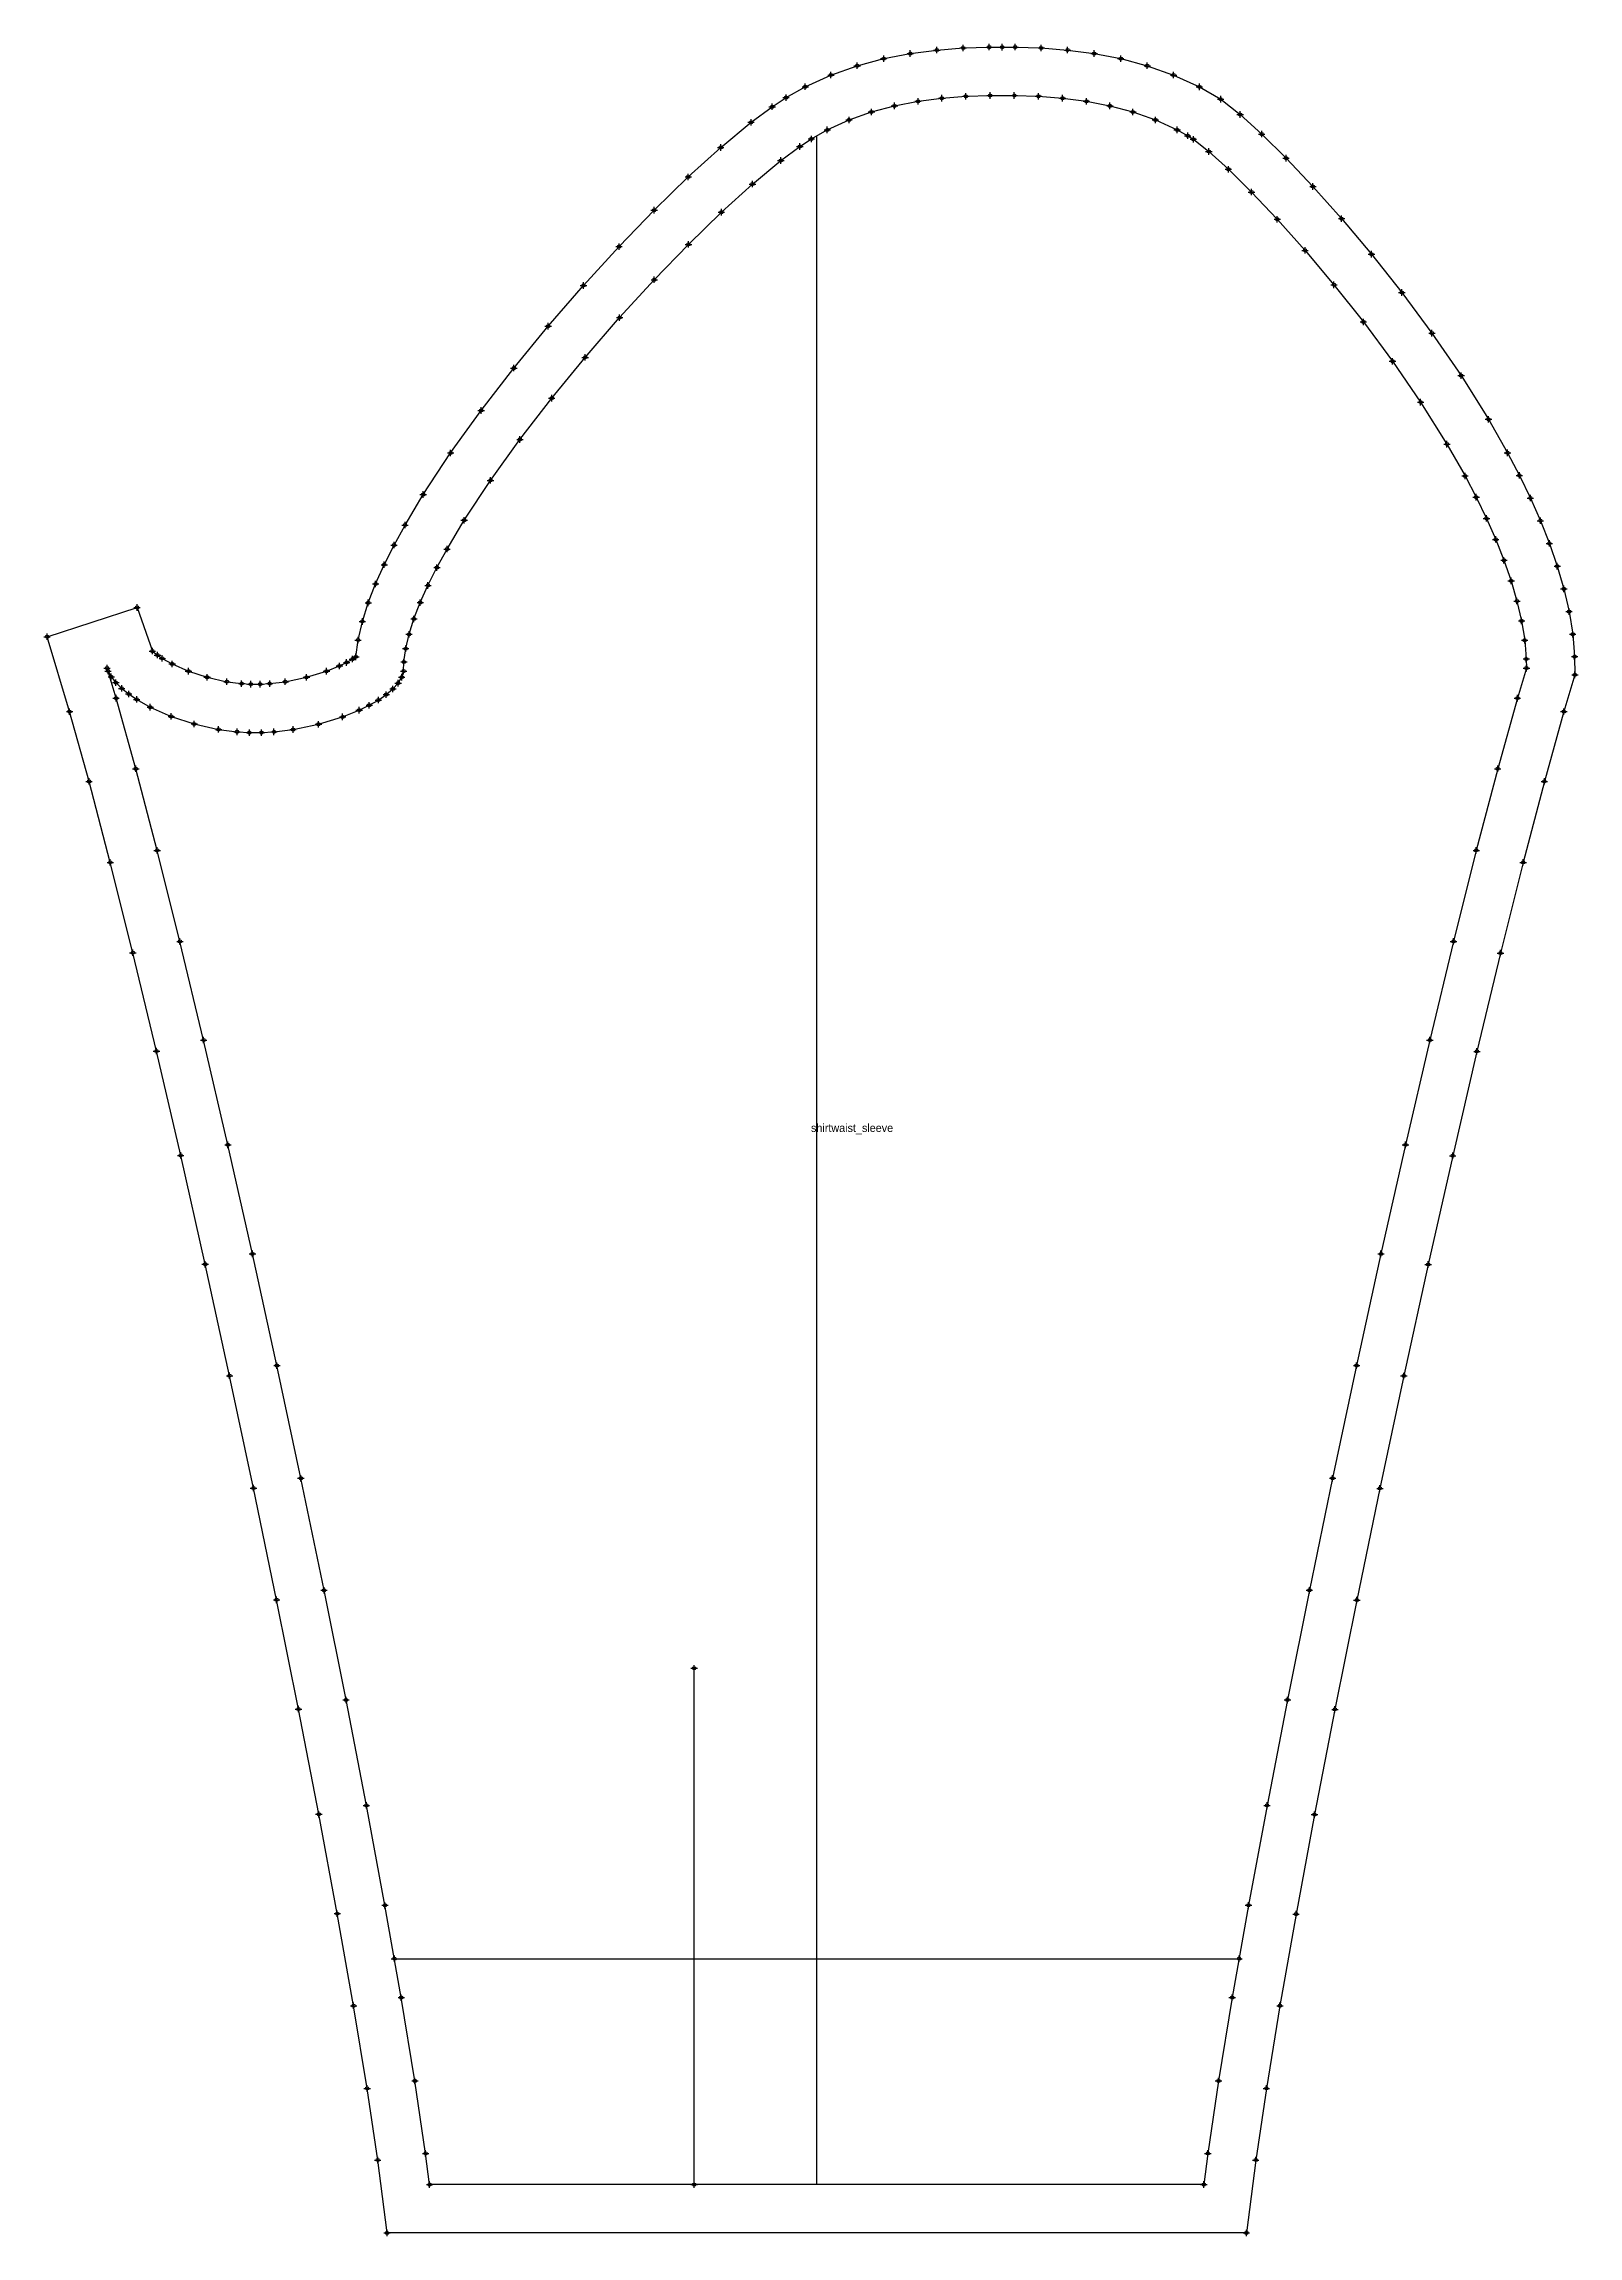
# Model space of a CAD drawing. Extents: x -1 to 769, y -1 to 1480.
# Drawn here: x 294 to 769, y 8 to 688 of the extents above; entities that cross this region are included whole.
import ezdxf

# ---------------------------------------------------------------- set-up
doc = ezdxf.new("R2010")
doc.units = 0
doc.header["$PDMODE"] = 34
for name, color, linetype in [('1', 250, 'CONTINUOUS'), ('11', 250, 'CONTINUOUS'), ('14', 250, 'CONTINUOUS'), ('15', 250, 'CONTINUOUS'), ('2', 250, 'CONTINUOUS'), ('3', 250, 'CONTINUOUS'), ('7', 250, 'CONTINUOUS'), ('8', 250, 'CONTINUOUS'), ('80', 250, 'CONTINUOUS'), ('84', 250, 'CONTINUOUS'), ('85', 250, 'CONTINUOUS'), ('86', 250, 'CONTINUOUS'), ('87', 250, 'CONTINUOUS')]:
    doc.layers.add(name, color=color, linetype=linetype)

# ---------------------------------------------------------------- blocks, each defined once
blk = doc.blocks.new('SHIRTWAIST_SLEEVE')
at = {"layer": '1'}
blk.add_lwpolyline([(529.78, 674.31), (537.73, 677.94), (545.87, 680.82), (554.09, 683.01), (562.34, 684.6), (570.56, 685.68), (578.74, 686.32), (586.82, 686.6), (594.85, 686.6), (602.94, 686.32), (611.11, 685.68), (619.34, 684.6), (627.58, 683.01), (635.8, 680.82), (643.95, 677.94), (651.96, 674.28), (658.56, 670.45), (664.58, 665.7), (671.27, 659.63), (678.83, 652.17), (687.15, 643.39), (696.04, 633.42), (705.3, 622.42), (714.71, 610.54), (724.04, 597.94), (733.09, 584.78), (741.59, 571.23), (747.47, 560.86), (751.14, 553.85), (754.55, 546.84), (757.66, 539.81), (760.45, 532.77), (762.89, 525.72), (764.94, 518.68), (766.55, 511.64), (767.69, 504.61), (768.28, 497.71), (768.37, 492.03), (764.94, 480.63), (758.9, 459.01), (752.32, 433.91), (745.29, 405.79), (737.98, 375.33), (730.47, 342.98), (722.89, 309.27), (715.33, 274.74), (707.92, 239.89), (700.76, 205.27), (693.97, 171.39), (687.65, 138.77), (681.93, 107.95), (676.92, 79.54), (672.71, 53.93), (669.43, 31.72), (666.54, 9.12), (400.13, 9.12), (397.24, 31.72), (393.96, 53.93), (389.76, 79.54), (384.72, 108.08), (379, 138.88), (372.69, 171.48), (365.9, 205.36), (358.74, 239.98), (351.33, 274.82), (343.77, 309.36), (336.18, 343.08), (328.67, 375.44), (321.35, 405.92), (314.36, 433.91), (307.78, 459.01), (301.73, 480.63), (294.75, 503.86), (322.66, 512.92), (327.39, 499.39), (328.99, 498.16), (330.48, 497.15), (333.52, 495.42), (338.61, 493.17), (344.37, 491.29), (350.52, 489.91), (355.07, 489.32), (357.92, 489.14), (360.79, 489.14), (363.76, 489.32), (368.58, 489.9), (375.16, 491.27), (381.37, 493.16), (385.4, 494.79), (387.61, 495.87), (389.44, 496.92), (390.46, 497.62), (391.14, 502.82), (392.48, 508.58), (394.32, 514.37), (396.6, 520.22), (399.27, 526.18), (402.32, 532.25), (405.72, 538.46), (411.35, 547.91), (419.86, 560.82), (429.3, 573.96), (439.45, 587.11), (450.1, 600.1), (461.04, 612.72), (472.05, 624.77), (482.94, 636.04), (493.51, 646.34), (503.58, 655.49), (512.98, 663.28), (519.53, 668.1), (523.84, 670.94), (529.78, 674.31)], close=True, dxfattribs=at)
at = {"layer": '11'}
blk.add_lwpolyline([(495.34, 24.12), (495.34, 184.12)], dxfattribs=at)
at = {"layer": '14'}
blk.add_lwpolyline([(536.61, 660.94), (543.35, 664.02), (550.31, 666.48), (557.45, 668.38), (564.73, 669.79), (572.12, 670.75), (579.59, 671.34), (587.09, 671.6), (594.59, 671.6), (602.09, 671.34), (609.55, 670.75), (616.94, 669.79), (624.22, 668.38), (631.36, 666.48), (638.32, 664.02), (645.07, 660.94), (648.34, 659.12), (650.1, 658.02), (654.88, 654.24), (660.96, 648.73), (668.12, 641.67), (676.11, 633.23), (684.71, 623.6), (693.68, 612.93), (702.8, 601.42), (711.83, 589.23), (720.54, 576.54), (728.71, 563.54), (734.3, 553.67), (737.75, 547.09), (740.94, 540.53), (743.82, 534.01), (746.38, 527.55), (748.59, 521.17), (750.41, 514.9), (751.83, 508.76), (752.8, 502.77), (753.29, 496.95), (753.34, 494.12), (750.54, 484.81), (744.42, 462.93), (737.78, 437.63), (730.74, 409.42), (723.39, 378.83), (715.86, 346.37), (708.25, 312.57), (700.68, 277.94), (693.24, 243.02), (686.07, 208.31), (679.26, 174.33), (672.92, 141.62), (667.18, 110.69), (662.13, 82.06), (657.89, 56.24), (654.57, 33.77), (653.34, 24.12), (413.34, 24.12), (412.1, 33.77), (408.78, 56.24), (404.54, 82.06), (399.5, 110.69), (393.75, 141.62), (387.42, 174.33), (380.61, 208.31), (373.43, 243.02), (366, 277.94), (358.42, 312.57), (350.81, 346.37), (343.28, 378.83), (335.94, 409.42), (328.89, 437.63), (322.25, 462.93), (316.14, 484.81), (313.34, 494.12), (313.65, 493.22), (314.65, 491.42), (316.08, 489.62), (317.89, 487.84), (320.06, 486.1), (322.54, 484.41), (326.76, 482), (333.24, 479.15), (340.38, 476.81), (347.91, 475.12), (353.65, 474.38), (357.46, 474.14), (361.22, 474.14), (365.09, 474.37), (371.01, 475.08), (378.88, 476.72), (386.38, 479.01), (391.51, 481.09), (394.62, 482.6), (397.44, 484.21), (399.9, 485.91), (401.96, 487.66), (403.58, 489.47), (404.7, 491.32), (405.29, 493.19), (405.38, 496.03), (405.92, 500.15), (406.95, 504.6), (408.47, 509.37), (410.44, 514.43), (412.82, 519.74), (415.6, 525.28), (418.75, 531.02), (424.06, 539.94), (432.22, 552.31), (441.33, 564.99), (451.19, 577.78), (461.57, 590.43), (472.24, 602.74), (482.98, 614.49), (493.57, 625.46), (503.79, 635.42), (513.41, 644.15), (522.22, 651.45), (528.11, 655.78), (531.69, 658.14), (536.61, 660.94)], close=True, dxfattribs=at)
at = {"layer": '2'}
for p in [(586.82, 686.6), (523.84, 670.94), (587.09, 671.6), (531.69, 658.14), (322.66, 512.92), (294.75, 503.86), (313.34, 494.12), (405.29, 493.19), (753.34, 494.12), (768.37, 492.03), (357.92, 489.14), (357.46, 474.14), (495.34, 184.12), (402.42, 94.12), (664.26, 94.12), (413.34, 24.12), (495.34, 24.12), (653.34, 24.12), (400.13, 9.12), (666.54, 9.12)]:
    blk.add_point(p, dxfattribs=at)
at = {"layer": '3'}
for p in [(578.74, 686.32), (594.85, 686.6), (602.94, 686.32), (545.87, 680.82), (554.09, 683.01), (562.34, 684.6), (570.56, 685.68), (611.11, 685.68), (619.34, 684.6), (627.58, 683.01), (635.8, 680.82), (529.78, 674.31), (529.78, 674.31), (537.73, 677.94), (643.95, 677.94), (651.96, 674.28), (519.53, 668.1), (550.31, 666.48), (557.45, 668.38), (564.73, 669.79), (572.12, 670.75), (579.59, 671.34), (594.59, 671.6), (602.09, 671.34), (609.55, 670.75), (616.94, 669.79), (624.22, 668.38), (631.36, 666.48), (658.56, 670.45), (512.98, 663.28), (536.61, 660.94), (536.61, 660.94), (543.35, 664.02), (638.32, 664.02), (645.07, 660.94), (648.34, 659.12), (664.58, 665.7), (671.27, 659.63), (503.58, 655.49), (528.11, 655.78), (650.1, 658.02), (654.88, 654.24), (493.51, 646.34), (522.22, 651.45), (660.96, 648.73), (678.83, 652.17), (513.41, 644.15), (668.12, 641.67), (687.15, 643.39), (482.94, 636.04), (503.79, 635.42), (676.11, 633.23), (696.04, 633.42), (493.57, 625.46), (472.05, 624.77), (684.71, 623.6), (705.3, 622.42), (461.04, 612.72), (482.98, 614.49), (693.68, 612.93), (714.71, 610.54), (450.1, 600.1), (472.24, 602.74), (702.8, 601.42), (724.04, 597.94), (439.45, 587.11), (461.57, 590.43), (711.83, 589.23), (733.09, 584.78), (451.19, 577.78), (429.3, 573.96), (720.54, 576.54), (741.59, 571.23), (441.33, 564.99), (419.86, 560.82), (728.71, 563.54), (747.47, 560.86), (432.22, 552.31), (734.3, 553.67), (751.14, 553.85), (411.35, 547.91), (737.75, 547.09), (754.55, 546.84), (405.72, 538.46), (424.06, 539.94), (740.94, 540.53), (757.66, 539.81), (402.32, 532.25), (418.75, 531.02), (743.82, 534.01), (760.45, 532.77), (399.27, 526.18), (415.6, 525.28), (746.38, 527.55), (762.89, 525.72), (396.6, 520.22), (412.82, 519.74), (748.59, 521.17), (764.94, 518.68), (394.32, 514.37), (410.44, 514.43), (750.41, 514.9), (766.55, 511.64), (391.14, 502.82), (392.48, 508.58), (406.95, 504.6), (408.47, 509.37), (751.83, 508.76), (767.69, 504.61), (327.39, 499.39), (328.99, 498.16), (330.48, 497.15), (389.44, 496.92), (390.46, 497.62), (405.38, 496.03), (405.92, 500.15), (752.8, 502.77), (753.29, 496.95), (768.28, 497.71), (313.65, 493.22), (314.65, 491.42), (316.08, 489.62), (333.52, 495.42), (338.61, 493.17), (344.37, 491.29), (350.52, 489.91), (355.07, 489.32), (363.76, 489.32), (368.58, 489.9), (375.16, 491.27), (381.37, 493.16), (385.4, 494.79), (387.61, 495.87), (403.58, 489.47), (404.7, 491.32), (316.14, 484.81), (317.89, 487.84), (320.06, 486.1), (322.54, 484.41), (360.79, 489.14), (394.62, 482.6), (397.44, 484.21), (399.9, 485.91), (401.96, 487.66), (750.54, 484.81), (301.73, 480.63), (326.76, 482), (333.24, 479.15), (340.38, 476.81), (378.88, 476.72), (386.38, 479.01), (391.51, 481.09), (764.94, 480.63), (347.91, 475.12), (353.65, 474.38), (361.22, 474.14), (365.09, 474.37), (371.01, 475.08), (322.25, 462.93), (744.42, 462.93), (307.78, 459.01), (758.9, 459.01), (328.89, 437.63), (737.78, 437.63), (314.36, 433.91), (752.32, 433.91), (335.94, 409.42), (730.74, 409.42), (321.35, 405.92), (745.29, 405.79), (328.67, 375.44), (343.28, 378.83), (723.39, 378.83), (737.98, 375.33), (336.18, 343.08), (350.81, 346.37), (715.86, 346.37), (730.47, 342.98), (358.42, 312.57), (708.25, 312.57), (343.77, 309.36), (722.89, 309.27), (351.33, 274.82), (366, 277.94), (700.68, 277.94), (715.33, 274.74), (358.74, 239.98), (373.43, 243.02), (693.24, 243.02), (707.92, 239.89), (365.9, 205.36), (380.61, 208.31), (686.07, 208.31), (700.76, 205.27), (372.69, 171.48), (387.42, 174.33), (679.26, 174.33), (693.97, 171.39), (379, 138.88), (393.75, 141.62), (672.92, 141.62), (687.65, 138.77), (399.5, 110.69), (667.18, 110.69), (384.72, 108.08), (681.93, 107.95), (404.54, 82.06), (662.13, 82.06), (389.76, 79.54), (676.92, 79.54), (408.78, 56.24), (657.89, 56.24), (393.96, 53.93), (672.71, 53.93), (397.24, 31.72), (412.1, 33.77), (654.57, 33.77), (669.43, 31.72)]:
    blk.add_point(p, dxfattribs=at)
at = {"layer": '7'}
blk.add_line((533.34, 24.12), (533.34, 659.12), dxfattribs=at)
at = {"layer": '8', "linetype": 'DASHED'}
blk.add_lwpolyline([(402.42, 94.12), (664.26, 94.12)], dxfattribs=at)
at = {"layer": '80'}
blk.add_point((590.84, 686.57, 7.5), dxfattribs=at)
at = {"layer": '84'}
blk.add_lwpolyline([(529.78, 674.31), (537.73, 677.94), (545.87, 680.82), (554.09, 683.01), (562.34, 684.6), (570.56, 685.68), (578.74, 686.32), (586.82, 686.6), (594.85, 686.6), (602.94, 686.32), (611.11, 685.68), (619.34, 684.6), (627.58, 683.01), (635.8, 680.82), (643.95, 677.94), (651.96, 674.28), (658.56, 670.45), (664.58, 665.7), (671.27, 659.63), (678.83, 652.17), (687.15, 643.39), (696.04, 633.42), (705.3, 622.42), (714.71, 610.54), (724.04, 597.94), (733.09, 584.78), (741.59, 571.23), (747.47, 560.86), (751.14, 553.85), (754.55, 546.84), (757.66, 539.81), (760.45, 532.77), (762.89, 525.72), (764.94, 518.68), (766.55, 511.64), (767.69, 504.61), (768.28, 497.71), (768.37, 492.03), (764.94, 480.63), (758.9, 459.01), (752.32, 433.91), (745.29, 405.79), (737.98, 375.33), (730.47, 342.98), (722.89, 309.27), (715.33, 274.74), (707.92, 239.89), (700.76, 205.27), (693.97, 171.39), (687.65, 138.77), (681.93, 107.95), (676.92, 79.54), (672.71, 53.93), (669.43, 31.72), (666.54, 9.12), (400.13, 9.12), (397.24, 31.72), (393.96, 53.93), (389.76, 79.54), (384.72, 108.08), (379, 138.88), (372.69, 171.48), (365.9, 205.36), (358.74, 239.98), (351.33, 274.82), (343.77, 309.36), (336.18, 343.08), (328.67, 375.44), (321.35, 405.92), (314.36, 433.91), (307.78, 459.01), (301.73, 480.63), (294.75, 503.86), (322.66, 512.92), (327.39, 499.39), (328.99, 498.16), (330.48, 497.15), (333.52, 495.42), (338.61, 493.17), (344.37, 491.29), (350.52, 489.91), (355.07, 489.32), (357.92, 489.14), (360.79, 489.14), (363.76, 489.32), (368.58, 489.9), (375.16, 491.27), (381.37, 493.16), (385.4, 494.79), (387.61, 495.87), (389.44, 496.92), (390.46, 497.62), (391.14, 502.82), (392.48, 508.58), (394.32, 514.37), (396.6, 520.22), (399.27, 526.18), (402.32, 532.25), (405.72, 538.46), (411.35, 547.91), (419.86, 560.82), (429.3, 573.96), (439.45, 587.11), (450.1, 600.1), (461.04, 612.72), (472.05, 624.77), (482.94, 636.04), (493.51, 646.34), (503.58, 655.49), (512.98, 663.28), (519.53, 668.1), (523.84, 670.94), (529.78, 674.31)], close=True, dxfattribs=at)
at = {"layer": '85'}
blk.add_lwpolyline([(402.42, 94.12), (664.26, 94.12)], dxfattribs=at)
at = {"layer": '86'}
blk.add_lwpolyline([(495.34, 24.12), (495.34, 184.12)], dxfattribs=at)
at = {"layer": '87'}
blk.add_lwpolyline([(536.61, 660.94), (543.35, 664.02), (550.31, 666.48), (557.45, 668.38), (564.73, 669.79), (572.12, 670.75), (579.59, 671.34), (587.09, 671.6), (594.59, 671.6), (602.09, 671.34), (609.55, 670.75), (616.94, 669.79), (624.22, 668.38), (631.36, 666.48), (638.32, 664.02), (645.07, 660.94), (648.34, 659.12), (650.1, 658.02), (654.88, 654.24), (660.96, 648.73), (668.12, 641.67), (676.11, 633.23), (684.71, 623.6), (693.68, 612.93), (702.8, 601.42), (711.83, 589.23), (720.54, 576.54), (728.71, 563.54), (734.3, 553.67), (737.75, 547.09), (740.94, 540.53), (743.82, 534.01), (746.38, 527.55), (748.59, 521.17), (750.41, 514.9), (751.83, 508.76), (752.8, 502.77), (753.29, 496.95), (753.34, 494.12), (750.54, 484.81), (744.42, 462.93), (737.78, 437.63), (730.74, 409.42), (723.39, 378.83), (715.86, 346.37), (708.25, 312.57), (700.68, 277.94), (693.24, 243.02), (686.07, 208.31), (679.26, 174.33), (672.92, 141.62), (667.18, 110.69), (662.13, 82.06), (657.89, 56.24), (654.57, 33.77), (653.34, 24.12), (413.34, 24.12), (412.1, 33.77), (408.78, 56.24), (404.54, 82.06), (399.5, 110.69), (393.75, 141.62), (387.42, 174.33), (380.61, 208.31), (373.43, 243.02), (366, 277.94), (358.42, 312.57), (350.81, 346.37), (343.28, 378.83), (335.94, 409.42), (328.89, 437.63), (322.25, 462.93), (316.14, 484.81), (313.34, 494.12), (313.65, 493.22), (314.65, 491.42), (316.08, 489.62), (317.89, 487.84), (320.06, 486.1), (322.54, 484.41), (326.76, 482), (333.24, 479.15), (340.38, 476.81), (347.91, 475.12), (353.65, 474.38), (357.46, 474.14), (361.22, 474.14), (365.09, 474.37), (371.01, 475.08), (378.88, 476.72), (386.38, 479.01), (391.51, 481.09), (394.62, 482.6), (397.44, 484.21), (399.9, 485.91), (401.96, 487.66), (403.58, 489.47), (404.7, 491.32), (405.29, 493.19), (405.38, 496.03), (405.92, 500.15), (406.95, 504.6), (408.47, 509.37), (410.44, 514.43), (412.82, 519.74), (415.6, 525.28), (418.75, 531.02), (424.06, 539.94), (432.22, 552.31), (441.33, 564.99), (451.19, 577.78), (461.57, 590.43), (472.24, 602.74), (482.98, 614.49), (493.57, 625.46), (503.79, 635.42), (513.41, 644.15), (522.22, 651.45), (528.11, 655.78), (531.69, 658.14), (536.61, 660.94)], close=True, dxfattribs=at)
at = {"layer": '1', "flags": 2}
blk.add_attdef('Dependency', (586.82, 686.6), '', height=3, dxfattribs=at)
at = {"layer": '15'}
blk.add_text('shirtwaist_sleeve', height=2.5, dxfattribs=at).set_placement((531.56, 350.36))

msp = doc.modelspace()

# ---------------------------------------------------------------- block references
at = {"layer": '1'}
msp.add_blockref('SHIRTWAIST_SLEEVE', (0, 0), dxfattribs=at)

doc.saveas('drawing.dxf')
